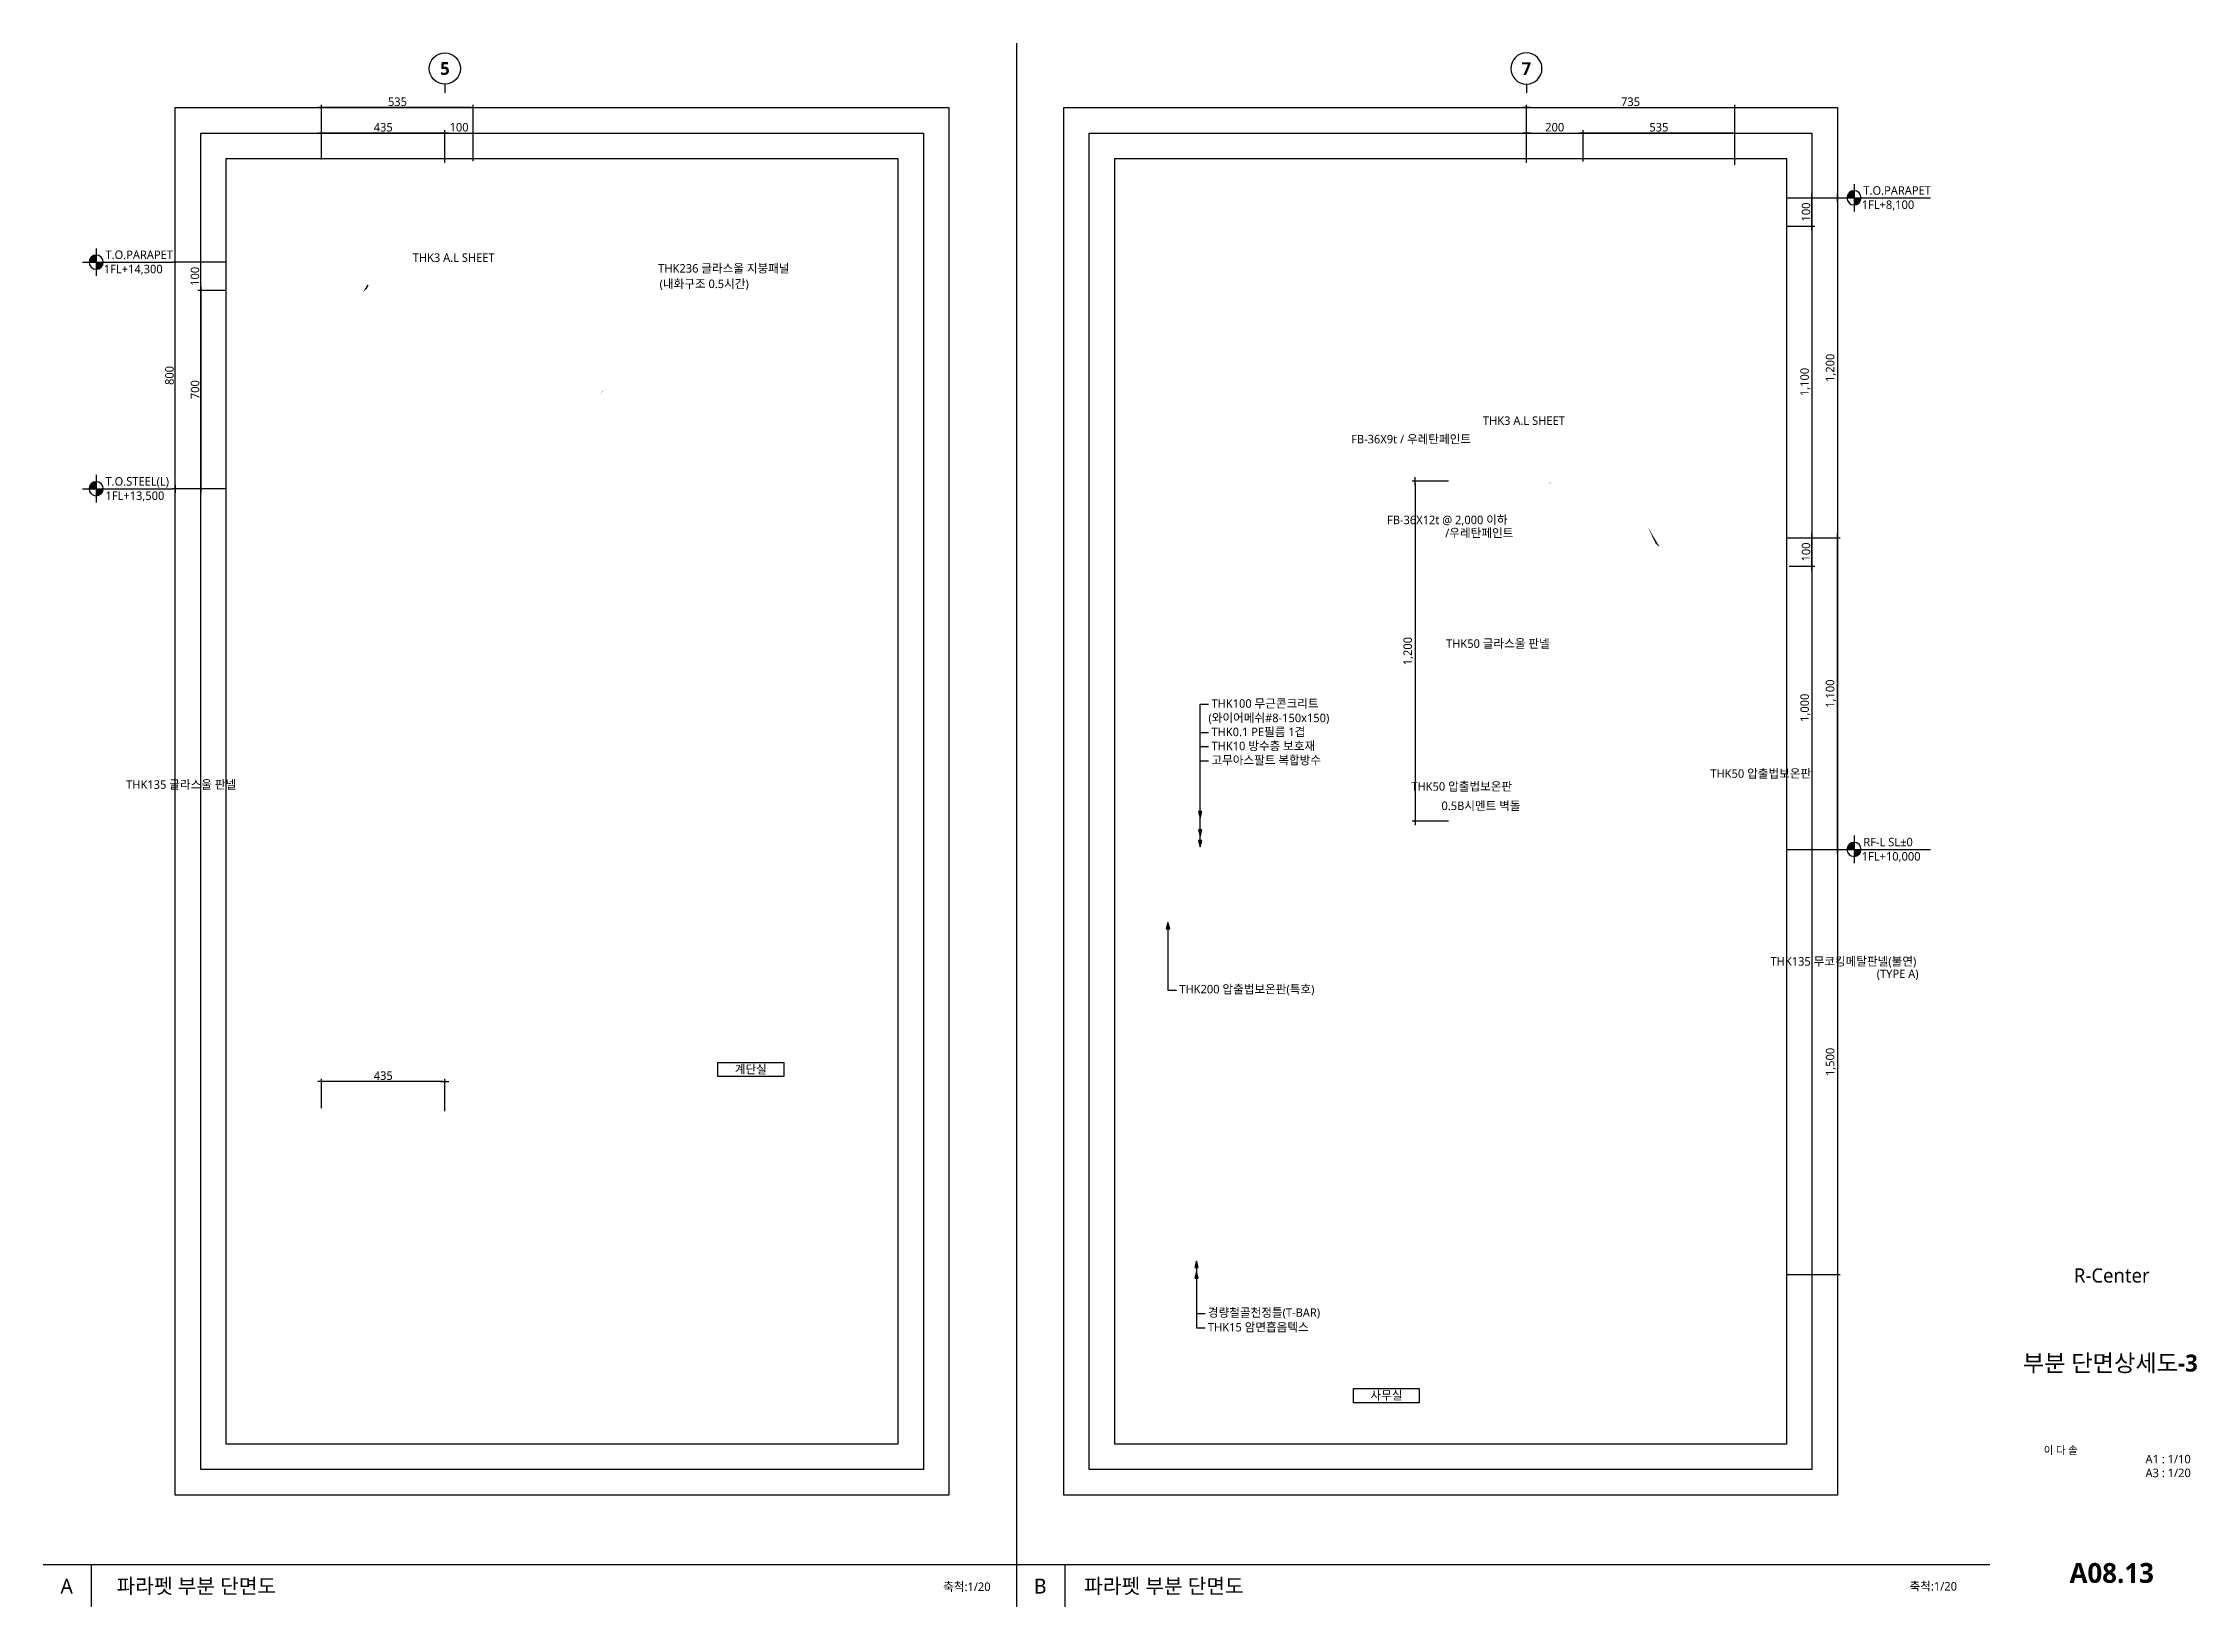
# Model space of a CAD drawing. Extents: x 465 to 33297, y 210 to 5730.
# Drawn here: x 17285 to 24885, y 210 to 5730 of the extents above; entities that cross this region are included whole.
import ezdxf
from ezdxf import colors
from ezdxf.entities.mleader import LeaderData, LeaderLine
from ezdxf.enums import TextEntityAlignment as Align
from ezdxf.math import Vec2, Vec3

# ---------------------------------------------------------------- set-up
doc = ezdxf.new("R2010")
doc.units = 0
doc.header["$LTSCALE"] = 20
doc.header["$MEASUREMENT"] = 0
doc.header["$PDMODE"] = 3
doc.header["$PDSIZE"] = -1
doc.layers.get('0').update_dxf_attribs({"linetype": 'CONTINUOUS'})
doc.layers.get('Defpoints').update_dxf_attribs({"color": 137, "linetype": 'CONTINUOUS'})
for name, color, linetype in [('01TEX', 3, 'CONTINUOUS'), ('3', 3, 'CONTINUOUS'), ('DIM', 7, 'CONTINUOUS'), ('DIM-INT', 7, 'CONTINUOUS'), ('SYM', 6, 'CONTINUOUS'), ('SYM-BUB', 3, 'CONTINUOUS'), ('SYM-LEAD', 6, 'CONTINUOUS'), ('SYM-LEVEL', 7, 'CONTINUOUS'), ('TAG', 6, 'CONTINUOUS'), ('TEXT', 3, 'CONTINUOUS'), ('XR-SHEET$0$TITLE', 7, 'CONTINUOUS'), ('XR-SHEET$1$SHT', 5, 'CONTINUOUS'), ('XR-SHEET$1$TEXT', 3, 'CONTINUOUS')]:
    doc.layers.add(name, color=color, linetype=linetype)
doc.styles.add('ARIAL', font='malgun.ttf')
doc.styles.add('GAUN', font='malgun.ttf')
doc.styles.add('XR-sec$0$스타일1', font='malgun.ttf')
doc.styles.add('XR-SHEET$0$굴림체(옥산)', font='GulimChe.ttf')
doc.styles.add('맑은고딕', font='malgun.ttf')
doc.styles.add('맑은고딕B', font='malgunbd.ttf')
doc.styles.add('스타일1', font='malgun.ttf')
doc.styles.add('스타일2', font='malgunbd.ttf')
doc.dimstyles.new('GAUN-10', dxfattribs={"dimscale": 10, "dimtxt": 3, "dimasz": 0.7, "dimexe": 1, "dimexo": 1, "dimgap": 0.5, "dimtad": 1, "dimdec": 0, "dimzin": 1, "dimdsep": 46, "dimlunit": 6, "dimtxsty": '맑은고딕', "dimblk": 'CJDOT', "dimcen": 0.09, "dimdle": 1, "dimclrd": 256, "dimclre": 256, "dimclrt": 3, "dimadec": 0, "dimazin": 0, "dimtfac": 1, "dimtdec": 0, "dimtix": 1, "dimtmove": 2, "dimatfit": 3, "dimldrblk": 'CJDOT', "dimfxl": 1, "dimtolj": 1, "dimtzin": 1, "dimarcsym": 0})

msp = doc.modelspace()

# ---------------------------------------------------------------- texts
at = {"layer": '01TEX', "style": 'GAUN'}
msp.add_text('(와이어메쉬#8-150x150)', height=30, dxfattribs=at).set_placement((21397.3, 3348), align=Align.MIDDLE_LEFT)
for s, p in [('A', (17346.4, 257.3)), ('파라펫 부분 단면도', (17544.7, 257.3)), ('B', (20781.4, 257.3)), ('파라펫 부분 단면도', (20959.1, 257.3))]:
    msp.add_text(s, height=52.5, dxfattribs=at).set_placement(p)
for p in [(20461.3, 257.3), (23871.5, 258.8)]:
    msp.add_text('축척:1/20', height=30, dxfattribs=at).set_placement(p, align=Align.BOTTOM_LEFT)
at = {"layer": 'TEXT', "color": 3, "style": '스타일1'}
for s, p in [('THK3 A.L SHEET', (18589.3, 4957.7)), ('THK236 글라스울 지붕패널', (19455.8, 4919.8)), ('(내화구조 0.5시간)', (19460.6, 4865.2)), ('THK3 A.L SHEET', (22365.9, 4382.2)), ('FB-36X9t / 우레탄페인트', (21900.9, 4317)), ('FB-36X12t @ 2,000 이하', (22027.5, 4031.8)), ('/우레탄페인트', (22232.9, 3985.9)), ('THK50 글라스울 판넬', (22235.8, 3595.4)), ('THK135 글라스울 판넬', (17578.2, 3097.8)), ('THK50 압출법보온판', (22113.3, 3091)), ('THK50 압출법보온판', (23168.5, 3136.7)), ('0.5B시멘트 벽돌', (22219.7, 3022.8)), ('THK135 무코킹메탈판넬(불연)', (23380.9, 2473.6)), ('(TYPE A)', (23755.5, 2429.7))]:
    msp.add_text(s, height=30, dxfattribs=at).set_placement(p)
at = {"layer": 'TEXT', "style": '스타일1'}
msp.add_text('R-Center', height=50, dxfattribs=at).set_placement((24585, 1380), align=Align.MIDDLE_CENTER)

# ---------------------------------------------------------------- blocks, each defined once
blk = doc.blocks.new('CJDOT')
blk.add_line((-2, 0), (2, 0))
at = {"const_width": 0.5}
blk.add_lwpolyline([(-0.25, 0, 1), (0.25, 0, 1)], format="xyb", close=True, dxfattribs=at)
blk = doc.blocks.new('*D41')
at = {"layer": 'Defpoints', "color": 0, "transparency": 16777216}
for p in [(18803, 5412.2), (18703, 5297.1), (18803, 5302.8)]:
    blk.add_point(p, dxfattribs=at)
at = {"layer": 'DIM', "lineweight": -2, "transparency": 16777216}
for p, q in [((18703, 5307.1), (18703, 5422.2)), ((18710, 5412.2), (18796, 5412.2)), ((18803, 5312.8), (18803, 5422.2))]:
    blk.add_line(p, q, dxfattribs=at)
at = {"layer": 'DIM', "lineweight": -2, "transparency": 16777216, "xscale": 7, "yscale": 7, "zscale": 7, "rotation": 180}
blk.add_blockref('CJDOT', (18703, 5412.2), dxfattribs=at)
at = {"layer": 'DIM', "lineweight": -2, "transparency": 16777216, "xscale": 7, "yscale": 7, "zscale": 7}
blk.add_blockref('CJDOT', (18803, 5412.2), dxfattribs=at)
at = {"layer": 'DIM', "color": 3, "transparency": 16777216, "insert": (18753, 5432.8), "char_height": 30, "attachment_point": 5, "style": '맑은고딕'}
blk.add_mtext('\\A1;100', dxfattribs=at)
blk = doc.blocks.new('NEW_BUB')
at = {"layer": 'SYM-BUB', "color": 6}
blk.add_line((0, 3), (0, 0), dxfattribs=at)
blk.add_circle((0, 8.5), 5.5, dxfattribs=at)
at = {"layer": 'SYM-BUB', "color": 3, "style": '스타일2'}
blk.add_attdef('X', text='', height=4.5, dxfattribs=at).set_placement((0, 8.5), align=Align.MIDDLE)
blk = doc.blocks.new('*D42')
at = {"layer": 'Defpoints', "color": 0, "transparency": 16777216}
for p in [(18268, 5502.2), (18268, 5312.2), (18803, 5312.2)]:
    blk.add_point(p, dxfattribs=at)
at = {"layer": 'DIM', "lineweight": -2, "transparency": 16777216}
for p, q in [((18268, 5322.2), (18268, 5512.2)), ((18796, 5502.2), (18275, 5502.2)), ((18803, 5322.2), (18803, 5512.2))]:
    blk.add_line(p, q, dxfattribs=at)
at = {"layer": 'DIM', "lineweight": -2, "transparency": 16777216, "xscale": 7, "yscale": 7, "zscale": 7, "rotation": 180}
blk.add_blockref('CJDOT', (18268, 5502.2), dxfattribs=at)
at = {"layer": 'DIM', "lineweight": -2, "transparency": 16777216, "xscale": 7, "yscale": 7, "zscale": 7}
blk.add_blockref('CJDOT', (18803, 5502.2), dxfattribs=at)
at = {"layer": 'DIM', "color": 3, "transparency": 16777216, "insert": (18535.5, 5522.7), "char_height": 30, "attachment_point": 5, "style": '맑은고딕'}
blk.add_mtext('\\A1;535', dxfattribs=at)
blk = doc.blocks.new('*D43')
at = {"layer": 'Defpoints', "color": 0, "transparency": 16777216}
for p in [(18268, 5412.2), (18268, 5308.8), (18703, 5297.1)]:
    blk.add_point(p, dxfattribs=at)
at = {"layer": 'DIM', "lineweight": -2, "transparency": 16777216}
for p, q in [((18268, 5318.8), (18268, 5422.2)), ((18696, 5412.2), (18275, 5412.2)), ((18703, 5307.1), (18703, 5422.2))]:
    blk.add_line(p, q, dxfattribs=at)
at = {"layer": 'DIM', "lineweight": -2, "transparency": 16777216, "xscale": 7, "yscale": 7, "zscale": 7, "rotation": 180}
blk.add_blockref('CJDOT', (18268, 5412.2), dxfattribs=at)
at = {"layer": 'DIM', "lineweight": -2, "transparency": 16777216, "xscale": 7, "yscale": 7, "zscale": 7}
blk.add_blockref('CJDOT', (18703, 5412.2), dxfattribs=at)
at = {"layer": 'DIM', "color": 3, "transparency": 16777216, "insert": (18485.5, 5432.7), "char_height": 30, "attachment_point": 5, "style": '맑은고딕'}
blk.add_mtext('\\A1;435', dxfattribs=at)
blk = doc.blocks.new('*D44')
at = {"layer": 'Defpoints', "color": 0, "transparency": 16777216}
for p in [(23254.3, 5502.2), (22519.3, 5312.2), (23254.3, 5312.2)]:
    blk.add_point(p, dxfattribs=at)
at = {"layer": 'DIM', "lineweight": -2, "transparency": 16777216}
for p, q in [((22519.3, 5322.2), (22519.3, 5512.2)), ((22526.3, 5502.2), (23247.3, 5502.2)), ((23254.3, 5322.2), (23254.3, 5512.2))]:
    blk.add_line(p, q, dxfattribs=at)
at = {"layer": 'DIM', "lineweight": -2, "transparency": 16777216, "xscale": 7, "yscale": 7, "zscale": 7, "rotation": 180}
blk.add_blockref('CJDOT', (22519.3, 5502.2), dxfattribs=at)
at = {"layer": 'DIM', "lineweight": -2, "transparency": 16777216, "xscale": 7, "yscale": 7, "zscale": 7}
blk.add_blockref('CJDOT', (23254.3, 5502.2), dxfattribs=at)
at = {"layer": 'DIM', "color": 3, "transparency": 16777216, "insert": (22886.8, 5522.7), "char_height": 30, "attachment_point": 5, "style": '맑은고딕'}
blk.add_mtext('\\A1;735', dxfattribs=at)
blk = doc.blocks.new('*D45')
at = {"layer": 'Defpoints', "color": 0, "transparency": 16777216}
for p in [(22719.3, 5412.2), (22519.3, 5297.1), (22719.3, 5301.5)]:
    blk.add_point(p, dxfattribs=at)
at = {"layer": 'DIM', "lineweight": -2, "transparency": 16777216}
for p, q in [((22519.3, 5307.1), (22519.3, 5422.2)), ((22526.3, 5412.2), (22712.3, 5412.2)), ((22719.3, 5311.5), (22719.3, 5422.2))]:
    blk.add_line(p, q, dxfattribs=at)
at = {"layer": 'DIM', "lineweight": -2, "transparency": 16777216, "xscale": 7, "yscale": 7, "zscale": 7, "rotation": 180}
blk.add_blockref('CJDOT', (22519.3, 5412.2), dxfattribs=at)
at = {"layer": 'DIM', "lineweight": -2, "transparency": 16777216, "xscale": 7, "yscale": 7, "zscale": 7}
blk.add_blockref('CJDOT', (22719.3, 5412.2), dxfattribs=at)
at = {"layer": 'DIM', "color": 3, "transparency": 16777216, "insert": (22619.3, 5432.7), "char_height": 30, "attachment_point": 5, "style": '맑은고딕'}
blk.add_mtext('\\A1;200', dxfattribs=at)
blk = doc.blocks.new('XR-sec$0$LEVEL1')
at = {"layer": 'SYM-LEVEL'}
h = blk.add_hatch(color=6, dxfattribs=at)
edge = h.paths.add_edge_path()
edge.add_ellipse((4.87, 0), major_axis=(1.77, 1.77), ratio=1, start_angle=405, end_angle=495)
edge.add_line((2.37, 0), (4.87, 0))
edge.add_line((4.87, 0), (4.87, 2.5))
edge = h.paths.add_edge_path()
edge.add_ellipse((4.87, 0), major_axis=(1.77, 1.77), ratio=1, start_angle=225, end_angle=315)
edge.add_line((7.37, 0), (4.87, 0))
edge.add_line((4.87, 0), (4.87, -2.5))
at = {"layer": 'SYM-LEVEL', "color": 6}
for p, q in [((0, 0), (9.74, 0)), ((4.87, 4.87), (4.87, -4.87)), ((9.07, 0), (31.8, 0))]:
    blk.add_line(p, q, dxfattribs=at)
blk.add_ellipse((4.87, 0), major_axis=(1.77, 1.77), ratio=1, start_param=5.497787, end_param=11.780972, dxfattribs=at)
at = {"layer": 'SYM-LEVEL', "color": 3, "style": 'XR-sec$0$스타일1'}
for tag, p in [('1층-바닥마감', (8.16, 1.11)), ('EL-+100', (8.16, -3.93))]:
    blk.add_attdef(tag, p, '', height=3, dxfattribs=at)
blk = doc.blocks.new('*D54')
at = {"layer": 'Defpoints', "color": 0, "transparency": 16777216}
for p in [(17841.6, 4956.7), (17941.6, 4956.7, 0), (17941.6, 4856.7, 0)]:
    blk.add_point(p, dxfattribs=at)
at = {"layer": 'DIM', "lineweight": -2, "transparency": 16777216}
for p, q in [((17931.6, 4956.7), (17831.6, 4956.7)), ((17841.6, 4863.7), (17841.6, 4949.7)), ((17931.6, 4856.7), (17831.6, 4856.7))]:
    blk.add_line(p, q, dxfattribs=at)
at = {"layer": 'DIM', "lineweight": -2, "transparency": 16777216, "xscale": 7, "yscale": 7, "zscale": 7}
for p, rotation in [((17841.6, 4956.7), 90), ((17841.6, 4856.7), 270)]:
    blk.add_blockref('CJDOT', p, dxfattribs=dict(at, rotation=rotation))
at = {"layer": 'DIM', "color": 3, "transparency": 16777216, "insert": (17821, 4906.7), "char_height": 30, "attachment_point": 5, "rotation": 90, "style": '맑은고딕'}
blk.add_mtext('\\A1;100', dxfattribs=at)
blk = doc.blocks.new('*D55')
at = {"layer": 'Defpoints', "color": 0, "transparency": 16777216}
for p in [(17751.6, 4956.7), (17941.6, 4956.7), (17941.6, 4156.7)]:
    blk.add_point(p, dxfattribs=at)
at = {"layer": 'DIM', "lineweight": -2, "transparency": 16777216}
for p, q in [((17931.6, 4956.7), (17741.6, 4956.7)), ((17751.6, 4163.7), (17751.6, 4949.7)), ((17931.6, 4156.7), (17741.6, 4156.7))]:
    blk.add_line(p, q, dxfattribs=at)
at = {"layer": 'DIM', "lineweight": -2, "transparency": 16777216, "xscale": 7, "yscale": 7, "zscale": 7}
for p, rotation in [((17751.6, 4956.7), 90), ((17751.6, 4156.7), 270)]:
    blk.add_blockref('CJDOT', p, dxfattribs=dict(at, rotation=rotation))
at = {"layer": 'DIM', "color": 3, "transparency": 16777216, "insert": (17731.1, 4556.7), "char_height": 30, "attachment_point": 5, "rotation": 90, "style": '맑은고딕'}
blk.add_mtext('\\A1;800', dxfattribs=at)
blk = doc.blocks.new('*D56')
at = {"layer": 'Defpoints', "color": 0, "transparency": 16777216}
for p in [(17941.6, 4856.7), (17841.6, 4156.7), (17932.7, 4156.7, 0)]:
    blk.add_point(p, dxfattribs=at)
at = {"layer": 'DIM', "lineweight": -2, "transparency": 16777216}
for p, q in [((17931.6, 4856.7), (17831.6, 4856.7)), ((17841.6, 4849.7), (17841.6, 4163.7)), ((17922.7, 4156.7), (17831.6, 4156.7))]:
    blk.add_line(p, q, dxfattribs=at)
at = {"layer": 'DIM', "lineweight": -2, "transparency": 16777216, "xscale": 7, "yscale": 7, "zscale": 7}
for p, rotation in [((17841.6, 4856.7), 90), ((17841.6, 4156.7), 270)]:
    blk.add_blockref('CJDOT', p, dxfattribs=dict(at, rotation=rotation))
at = {"layer": 'DIM', "color": 3, "transparency": 16777216, "insert": (17821.1, 4506.7), "char_height": 30, "attachment_point": 5, "rotation": 90, "style": '맑은고딕'}
blk.add_mtext('\\A1;700', dxfattribs=at)
blk = doc.blocks.new('*D57')
at = {"layer": 'Defpoints', "color": 0, "transparency": 16777216}
for p in [(23426.8, 5183.7, 0), (23526.8, 5183.7), (23426.8, 5083.7, 0)]:
    blk.add_point(p, dxfattribs=at)
at = {"layer": 'DIM', "lineweight": -2, "transparency": 16777216}
for p, q in [((23436.8, 5183.7), (23536.8, 5183.7)), ((23526.8, 5090.7), (23526.8, 5176.7)), ((23436.8, 5083.7), (23536.8, 5083.7))]:
    blk.add_line(p, q, dxfattribs=at)
at = {"layer": 'DIM', "lineweight": -2, "transparency": 16777216, "xscale": 7, "yscale": 7, "zscale": 7}
for p, rotation in [((23526.8, 5183.7), 90), ((23526.8, 5083.7), 270)]:
    blk.add_blockref('CJDOT', p, dxfattribs=dict(at, rotation=rotation))
at = {"layer": 'DIM', "color": 3, "transparency": 16777216, "insert": (23506.2, 5133.7), "char_height": 30, "attachment_point": 5, "rotation": 90, "style": '맑은고딕'}
blk.add_mtext('\\A1;100', dxfattribs=at)
blk = doc.blocks.new('*D58')
at = {"layer": 'Defpoints', "color": 0, "transparency": 16777216}
for p in [(23426.8, 3983.7), (23616.8, 3983.7), (23426.8, 2883.7)]:
    blk.add_point(p, dxfattribs=at)
at = {"layer": 'DIM', "lineweight": -2, "transparency": 16777216}
for p, q in [((23436.8, 3983.7), (23626.8, 3983.7)), ((23616.8, 2890.7), (23616.8, 3976.7)), ((23436.8, 2883.7), (23626.8, 2883.7))]:
    blk.add_line(p, q, dxfattribs=at)
at = {"layer": 'DIM', "lineweight": -2, "transparency": 16777216, "xscale": 7, "yscale": 7, "zscale": 7}
for p, rotation in [((23616.8, 3983.7), 90), ((23616.8, 2883.7), 270)]:
    blk.add_blockref('CJDOT', p, dxfattribs=dict(at, rotation=rotation))
at = {"layer": 'DIM', "color": 3, "transparency": 16777216, "insert": (23593.7, 3433.7), "char_height": 30, "attachment_point": 5, "rotation": 90, "style": '맑은고딕'}
blk.add_mtext('\\A1;1,100', dxfattribs=at)
blk = doc.blocks.new('*D59')
at = {"layer": 'Defpoints', "color": 0, "transparency": 16777216}
for p in [(23436.8, 5083.7), (23435.7, 3983.7, 0), (23526.8, 3983.7)]:
    blk.add_point(p, dxfattribs=at)
at = {"layer": 'DIM', "lineweight": -2, "transparency": 16777216}
for p, q in [((23446.8, 5083.7), (23536.8, 5083.7)), ((23526.8, 5076.7), (23526.8, 3990.7)), ((23445.7, 3983.7), (23536.8, 3983.7))]:
    blk.add_line(p, q, dxfattribs=at)
at = {"layer": 'DIM', "lineweight": -2, "transparency": 16777216, "xscale": 7, "yscale": 7, "zscale": 7}
for p, rotation in [((23526.8, 5083.7), 90), ((23526.8, 3983.7), 270)]:
    blk.add_blockref('CJDOT', p, dxfattribs=dict(at, rotation=rotation))
at = {"layer": 'DIM', "color": 3, "transparency": 16777216, "insert": (23503.7, 4533.7), "char_height": 30, "attachment_point": 5, "rotation": 90, "style": '맑은고딕'}
blk.add_mtext('\\A1;1,100', dxfattribs=at)
blk = doc.blocks.new('*D60')
at = {"layer": 'Defpoints', "color": 0, "transparency": 16777216}
for p in [(23436.2, 3983.7, 0), (23526.8, 3983.7), (23436.4, 3883.7, 0)]:
    blk.add_point(p, dxfattribs=at)
at = {"layer": 'DIM', "lineweight": -2, "transparency": 16777216}
for p, q in [((23446.2, 3983.7), (23536.8, 3983.7)), ((23526.8, 3890.7), (23526.8, 3976.7)), ((23446.4, 3883.7), (23536.8, 3883.7))]:
    blk.add_line(p, q, dxfattribs=at)
at = {"layer": 'DIM', "lineweight": -2, "transparency": 16777216, "xscale": 7, "yscale": 7, "zscale": 7}
for p, rotation in [((23526.8, 3983.7), 90), ((23526.8, 3883.7), 270)]:
    blk.add_blockref('CJDOT', p, dxfattribs=dict(at, rotation=rotation))
at = {"layer": 'DIM', "color": 3, "transparency": 16777216, "insert": (23506.2, 3933.7), "char_height": 30, "attachment_point": 5, "rotation": 90, "style": '맑은고딕'}
blk.add_mtext('\\A1;100', dxfattribs=at)
blk = doc.blocks.new('*D61')
at = {"layer": 'Defpoints', "color": 0, "transparency": 16777216}
for p in [(23426.8, 2883.7), (23426.8, 1383.7), (23616.8, 1383.7)]:
    blk.add_point(p, dxfattribs=at)
at = {"layer": 'DIM', "lineweight": -2, "transparency": 16777216}
for p, q in [((23436.8, 2883.7), (23626.8, 2883.7)), ((23616.8, 2876.7), (23616.8, 1390.7)), ((23436.8, 1383.7), (23626.8, 1383.7))]:
    blk.add_line(p, q, dxfattribs=at)
at = {"layer": 'DIM', "lineweight": -2, "transparency": 16777216, "xscale": 7, "yscale": 7, "zscale": 7}
for p, rotation in [((23616.8, 2883.7), 90), ((23616.8, 1383.7), 270)]:
    blk.add_blockref('CJDOT', p, dxfattribs=dict(at, rotation=rotation))
at = {"layer": 'DIM', "color": 3, "transparency": 16777216, "insert": (23593.7, 2133.7), "char_height": 30, "attachment_point": 5, "rotation": 90, "style": '맑은고딕'}
blk.add_mtext('\\A1;1,500', dxfattribs=at)
blk = doc.blocks.new('*D80')
at = {"layer": 'Defpoints', "color": 0, "transparency": 16777216}
for p in [(18268, 2064.6), (18268, 1960.5), (18703, 1949.5)]:
    blk.add_point(p, dxfattribs=at)
at = {"layer": 'DIM', "lineweight": -2, "transparency": 16777216}
for p, q in [((18268, 1970.5), (18268, 2074.6)), ((18696, 2064.6), (18275, 2064.6)), ((18703, 1959.5), (18703, 2074.6))]:
    blk.add_line(p, q, dxfattribs=at)
at = {"layer": 'DIM', "lineweight": -2, "transparency": 16777216, "xscale": 7, "yscale": 7, "zscale": 7, "rotation": 180}
blk.add_blockref('CJDOT', (18268, 2064.6), dxfattribs=at)
at = {"layer": 'DIM', "lineweight": -2, "transparency": 16777216, "xscale": 7, "yscale": 7, "zscale": 7}
blk.add_blockref('CJDOT', (18703, 2064.6), dxfattribs=at)
at = {"layer": 'DIM', "color": 3, "transparency": 16777216, "insert": (18485.5, 2085.1), "char_height": 30, "attachment_point": 5, "style": '맑은고딕'}
blk.add_mtext('\\A1;435', dxfattribs=at)
blk = doc.blocks.new('*D81')
at = {"layer": 'Defpoints', "color": 0, "transparency": 16777216}
for p in [(23426.8, 5183.7), (23426.8, 3983.7), (23616.8, 3983.7)]:
    blk.add_point(p, dxfattribs=at)
at = {"layer": 'DIM', "lineweight": -2, "transparency": 16777216}
for p, q in [((23436.8, 5183.7), (23626.8, 5183.7)), ((23616.8, 5176.7), (23616.8, 3990.7)), ((23436.8, 3983.7), (23626.8, 3983.7))]:
    blk.add_line(p, q, dxfattribs=at)
at = {"layer": 'DIM', "lineweight": -2, "transparency": 16777216, "xscale": 7, "yscale": 7, "zscale": 7}
for p, rotation in [((23616.8, 5183.7), 90), ((23616.8, 3983.7), 270)]:
    blk.add_blockref('CJDOT', p, dxfattribs=dict(at, rotation=rotation))
at = {"layer": 'DIM', "color": 3, "transparency": 16777216, "insert": (23593.7, 4583.7), "char_height": 30, "attachment_point": 5, "rotation": 90, "style": '맑은고딕'}
blk.add_mtext('\\A1;1,200', dxfattribs=at)
blk = doc.blocks.new('*D82')
at = {"layer": 'Defpoints', "color": 0, "transparency": 16777216}
for p in [(23436.4, 3883.7, 0), (23435, 2883.7, 0), (23526.8, 2883.7)]:
    blk.add_point(p, dxfattribs=at)
at = {"layer": 'DIM', "lineweight": -2, "transparency": 16777216}
for p, q in [((23446.4, 3883.7), (23536.8, 3883.7)), ((23526.8, 3876.7), (23526.8, 2890.7)), ((23445, 2883.7), (23536.8, 2883.7))]:
    blk.add_line(p, q, dxfattribs=at)
at = {"layer": 'DIM', "lineweight": -2, "transparency": 16777216, "xscale": 7, "yscale": 7, "zscale": 7}
for p, rotation in [((23526.8, 3883.7), 90), ((23526.8, 2883.7), 270)]:
    blk.add_blockref('CJDOT', p, dxfattribs=dict(at, rotation=rotation))
at = {"layer": 'DIM', "color": 3, "transparency": 16777216, "insert": (23503.7, 3383.7), "char_height": 30, "attachment_point": 5, "rotation": 90, "style": '맑은고딕'}
blk.add_mtext('\\A1;1,000', dxfattribs=at)
blk = doc.blocks.new('CJA-AH')
at = {"layer": 'TAG'}
h = blk.add_hatch(color=256, dxfattribs=at)
h.dxf.hatch_style = 1
h.paths.add_polyline_path([(-0.75, -0.2), (0, 0), (-0.75, 0.2)])
blk.add_lwpolyline([(-0.75, -0.2), (0, 0), (-0.75, 0.2)], close=True, dxfattribs=at)
blk.add_lwpolyline([(0, 0), (-1, 0)], dxfattribs=at)
blk = doc.blocks.new('Name')
at = {"layer": 'SYM'}
blk.add_lwpolyline([(-11.6, 2.41), (11.6, 2.41), (11.6, -2.59), (-11.6, -2.59)], close=True, dxfattribs=at)
at = {"layer": 'TAG', "color": 3, "style": 'ARIAL', "width": 0.9}
blk.add_attdef('실명', text='', height=3, dxfattribs=at).set_placement((0, 0), align=Align.MIDDLE)
blk = doc.blocks.new('*D83')
at = {"layer": 'Defpoints', "color": 0, "transparency": 16777216}
for p in [(22719.3, 5412.2), (22719.3, 5301.5), (23254.3, 5289.7)]:
    blk.add_point(p, dxfattribs=at)
at = {"layer": 'DIM', "lineweight": -2, "transparency": 16777216}
for p, q in [((22719.3, 5311.5), (22719.3, 5422.2)), ((23247.3, 5412.2), (22726.3, 5412.2)), ((23254.3, 5299.7), (23254.3, 5422.2))]:
    blk.add_line(p, q, dxfattribs=at)
at = {"layer": 'DIM', "lineweight": -2, "transparency": 16777216, "xscale": 7, "yscale": 7, "zscale": 7, "rotation": 180}
blk.add_blockref('CJDOT', (22719.3, 5412.2), dxfattribs=at)
at = {"layer": 'DIM', "lineweight": -2, "transparency": 16777216, "xscale": 7, "yscale": 7, "zscale": 7}
blk.add_blockref('CJDOT', (23254.3, 5412.2), dxfattribs=at)
at = {"layer": 'DIM', "color": 3, "transparency": 16777216, "insert": (22986.8, 5432.7), "char_height": 30, "attachment_point": 5, "style": '맑은고딕'}
blk.add_mtext('\\A1;535', dxfattribs=at)
blk = doc.blocks.new('*D84')
at = {"layer": 'Defpoints', "color": 0, "transparency": 16777216}
for p in [(22254, 4183.7), (22126.3, 2983.7), (22254, 2983.7)]:
    blk.add_point(p, dxfattribs=at)
at = {"layer": 'DIM-INT', "lineweight": -2, "transparency": 16777216}
for p, q in [((22244, 4183.7), (22116.3, 4183.7)), ((22126.3, 4176.7), (22126.3, 2990.7)), ((22244, 2983.7), (22116.3, 2983.7))]:
    blk.add_line(p, q, dxfattribs=at)
at = {"layer": 'DIM-INT', "lineweight": -2, "transparency": 16777216, "xscale": 7, "yscale": 7, "zscale": 7}
for p, rotation in [((22126.3, 4183.7), 90), ((22126.3, 2983.7), 270)]:
    blk.add_blockref('CJDOT', p, dxfattribs=dict(at, rotation=rotation))
at = {"layer": 'DIM-INT', "color": 3, "transparency": 16777216, "insert": (22103.2, 3583.7), "char_height": 30, "attachment_point": 5, "rotation": 90, "style": '맑은고딕'}
blk.add_mtext('\\A1;1,200', dxfattribs=at)
blk = doc.blocks.new('XR-SHEET$0$TITLE')
at = {"layer": 'XR-SHEET$0$TITLE', "true_color": 0x000000, "style": 'XR-SHEET$0$굴림체(옥산)'}
for tag, height, p in [('동명칭', 6, (776.77, -457.26)), ('SCALE-A1', 3, (797.5, -522)), ('SCALE-A3', 3, (797.5, -527)), ('DATA', 3, (797.5, -540))]:
    blk.add_attdef(tag, text='', height=height, dxfattribs=at).set_placement(p, align=Align.MIDDLE)
for tag, height, p in [('TITLE1', 6, (776.5, -479.4)), ('TITLE4', 6, (776.5, -484.39)), ('TITLE2', 6, (776.5, -489)), ('TITLE5', 6, (776.5, -493.99)), ('TITLE3', 6, (776.5, -498.7)), ('NAME-1', 3, (760.16, -517.5)), ('NAME-2', 3, (760.16, -526.5)), ('A0.00', 7, (776.5, -561))]:
    blk.add_attdef(tag, text='', height=height, dxfattribs=at).set_placement(p, align=Align.MIDDLE_CENTER)

# ---------------------------------------------------------------- dimensions: what is measured, and where the dimension line sits
at = {"layer": 'DIM'}
for base, p1, p2, angle, picture, middle in [((18268, 5502.2), (18803, 5312.2), (18268, 5312.2), 180, '*D42', (18535.5, 5522.7)), ((23254.3, 5502.2), (22519.3, 5312.2), (23254.3, 5312.2), 0, '*D44', (22886.8, 5522.7)), ((18268, 5412.2), (18703, 5297.1), (18268, 5308.8), 180, '*D43', (18485.5, 5432.7)), ((18803, 5412.2), (18703, 5297.1), (18803, 5302.8), 0, '*D41', (18753, 5432.8)), ((22719.3, 5412.2), (22519.3, 5297.1), (22719.3, 5301.5), 0, '*D45', (22619.3, 5432.7)), ((22719.3, 5412.2), (23254.3, 5289.7), (22719.3, 5301.5), 180, '*D83', (22986.8, 5432.7)), ((23526.8, 5183.7), (23426.8, 5083.7, 0), (23426.8, 5183.7, 0), 90, '*D57', (23506.2, 5133.7)), ((23616.8, 3983.7), (23426.8, 5183.7), (23426.8, 3983.7), 270, '*D81', (23593.7, 4583.7)), ((23526.8, 3983.7), (23436.8, 5083.7), (23435.7, 3983.7, 0), 270, '*D59', (23503.7, 4533.7)), ((17751.6, 4956.7), (17941.6, 4156.7), (17941.6, 4956.7), 90, '*D55', (17731.1, 4556.7)), ((17841.6, 4956.7), (17941.6, 4856.7, 0), (17941.6, 4956.7, 0), 90, '*D54', (17821, 4906.7)), ((17841.6, 4156.7), (17941.6, 4856.7), (17932.7, 4156.7, 0), 270, '*D56', (17821.1, 4506.7)), ((23616.8, 3983.7), (23426.8, 2883.7), (23426.8, 3983.7), 90, '*D58', (23593.7, 3433.7)), ((23526.8, 3983.7), (23436.4, 3883.7, 0), (23436.2, 3983.7, 0), 90, '*D60', (23506.2, 3933.7)), ((23526.8, 2883.7), (23436.4, 3883.7, 0), (23435, 2883.7, 0), 270, '*D82', (23503.7, 3383.7)), ((23616.8, 1383.7), (23426.8, 2883.7), (23426.8, 1383.7), 270, '*D61', (23593.7, 2133.7)), ((18268, 2064.6), (18703, 1949.5), (18268, 1960.5), 180, '*D80', (18485.5, 2085.1))]:
    dim = msp.add_linear_dim(base=base, p1=p1, p2=p2, angle=angle, dimstyle='GAUN-10', dxfattribs=at)
    dim.commit()
    dim.dimension.update_dxf_attribs({"geometry": picture, "text_midpoint": middle})
at = {"layer": 'DIM-INT'}
dim = msp.add_linear_dim(base=(22126.3, 2983.7), p1=(22254, 4183.7), p2=(22254, 2983.7), angle=90, dimstyle='GAUN-10', dxfattribs=at)
dim.commit()
dim.dimension.update_dxf_attribs({"geometry": '*D84', "text_midpoint": (22103.2, 3583.7)})

# ---------------------------------------------------------------- linework, layer by layer
at = {"layer": '3'}
for p, q in [((20720, 5730), (20720, 210)), ((17285, 360), (24155, 360)), ((17455, 360), (17455, 210)), ((20890, 360), (20890, 210))]:
    msp.add_line(p, q, dxfattribs=at)
at = {"layer": 'Defpoints', "linetype": 'Continuous', "ltscale": 2}
for points in [[(17751.6, 5502.2), (20481.8, 5502.2), (20481.8, 605), (17751.6, 605)], [(20886.6, 5502.2), (23616.8, 5502.2), (23616.8, 605), (20886.6, 605)], [(17841.6, 5412.2), (20391.8, 5412.2), (20391.8, 695), (17841.6, 695)], [(20976.6, 5412.2), (23526.8, 5412.2), (23526.8, 695), (20976.6, 695)], [(17931.6, 5322.2), (20301.8, 5322.2), (20301.8, 785), (17931.6, 785)], [(21066.6, 5322.2), (23436.8, 5322.2), (23436.8, 785), (21066.6, 785)]]:
    msp.add_lwpolyline(points, close=True, dxfattribs=at)
at = {"layer": 'SYM-LEAD'}
for points in [[(18414.3, 4851.7, 0, 10, 0), (18433.6, 4874.6, 0, 0, 0), (18490.8, 4973.7, 0, 0, 0), (18588.2, 4973.7, 0, 0, 0)], [(19257.1, 4500.2, 0, 10, 0), (19264.9, 4528.7, 0, 0, 0), (19357.3, 4935.8, 0, 0, 0), (19454.7, 4935.8, 0, 0, 0)], [(22602.9, 4177.5, 0, 10, 0), (22583.6, 4200.5, 0, 0, 0), (22477.8, 4335.9, 0, 0, 0), (22380.4, 4335.9, 0, 0, 0)], [(22990.1, 3950.4, 0, 10, 0), (22970.8, 3973.4, 0, 0, 0), (22769.1, 4398.2, 0, 0, 0), (22671.6, 4398.2, 0, 0, 0)], [(22607.3, 4044.9, 0, 10, 0), (22577.3, 4044.9, 0, 0, 0), (22503, 4044.9, 0, 0, 0)], [(22719.3, 3608.6, 0, 10, 0), (22689.3, 3608.6, 0, 0, 0), (22615, 3608.6, 0, 0, 0)], [(22951.8, 3149.8, 0, 10, 0), (22981.8, 3149.8, 0, 0, 0), (23153.5, 3149.8, 0, 0, 0)], [(18264.8, 3110.9, 0, 10, 0), (18234.8, 3110.9, 0, 0, 0), (18009.6, 3110.9, 0, 0, 0)], [(22748.4, 3104.2, 0, 10, 0), (22718.4, 3104.2, 0, 0, 0), (22517.8, 3104.2, 0, 0, 0)], [(22680.4, 3035.9, 0, 10, 0), (22650.4, 3035.9, 0, 0, 0), (22517.8, 3035.9, 0, 0, 0)], [(23254.3, 2486.8, 0, 10, 0), (23284.3, 2486.8, 0, 0, 0), (23358, 2486.8, 0, 0, 0)]]:
    msp.add_lwpolyline(points, format="xyseb", dxfattribs=at)

# ---------------------------------------------------------------- block references
at = {"layer": 'SYM'}
ref = msp.add_blockref('Name', (19782.6, 2107.9), dxfattribs=dict(at, xscale=10, yscale=10, zscale=10))
ref.add_attrib('실명', '계단실', dxfattribs={"color": 3, "height": 30, "style": '맑은고딕'}).set_placement((19782.6, 2107.9), align=Align.MIDDLE_CENTER)
ref = msp.add_blockref('Name', (22025.5, 956.8), dxfattribs=dict(at, xscale=10, yscale=10, zscale=10))
ref.add_attrib('실명', '사무실', dxfattribs={"color": 3, "height": 30, "style": '맑은고딕'}).set_placement((22025.5, 956.8), align=Align.MIDDLE_CENTER)
at = {"layer": 'SYM-BUB', "xscale": 10.01105377437292, "yscale": 10.01105377437292, "zscale": 10.01105377437292}
msp.add_blockref('NEW_BUB', (18703, 5554.8), dxfattribs=at).add_auto_attribs({'X': '5'})
at = {"layer": 'SYM-BUB'}
ref = msp.add_blockref('NEW_BUB', (22519.3, 5554.8), dxfattribs=dict(at, xscale=-10.01105377437292, yscale=10.01105377437292, zscale=10.01105377437292))
ref.add_attrib('X', '7', dxfattribs={"color": 3, "height": 45, "style": '스타일2'}).set_placement((22519.3, 5639.9), align=Align.MIDDLE)
at = {"layer": 'SYM-LEVEL'}
ref = msp.add_blockref('XR-sec$0$LEVEL1', (23626.8, 5183.7), dxfattribs=dict(at, xscale=10, yscale=10, zscale=10))
ref.add_attrib('EL-+100', '1FL+8,100', (23702.6, 5144.4), dxfattribs={"color": 3, "height": 30, "style": 'XR-sec$0$스타일1'})
ref.add_attrib('1층-바닥마감', 'T.O.PARAPET', (23708.4, 5194.7), dxfattribs={"color": 3, "height": 30, "style": 'XR-sec$0$스타일1'})
ref = msp.add_blockref('XR-sec$0$LEVEL1', (17423.6, 4956.7), dxfattribs=dict(at, xscale=10, yscale=10, zscale=10))
ref.add_attrib('EL-+100', '1FL+14,300', (17499.4, 4917.4), dxfattribs={"color": 3, "height": 30, "style": 'XR-sec$0$스타일1'})
ref.add_attrib('1층-바닥마감', 'T.O.PARAPET', (17505.2, 4967.7), dxfattribs={"color": 3, "height": 30, "style": 'XR-sec$0$스타일1'})
at = {"layer": 'SYM-LEVEL', "xscale": 10, "yscale": 10, "zscale": 10}
msp.add_blockref('XR-sec$0$LEVEL1', (17423.6, 4156.7), dxfattribs=at).add_auto_attribs({'EL-+100': '1FL+13,500', '1층-바닥마감': 'T.O.STEEL(L)'})
at = {"layer": 'SYM-LEVEL'}
ref = msp.add_blockref('XR-sec$0$LEVEL1', (23626.8, 2883.7), dxfattribs=dict(at, xscale=10, yscale=10, zscale=10))
ref.add_attrib('EL-+100', '1FL+10,000', (23702.6, 2844.4), dxfattribs={"color": 3, "height": 30, "style": 'XR-sec$0$스타일1'})
ref.add_attrib('1층-바닥마감', 'RF-L SL%%P0', (23708.4, 2894.7), dxfattribs={"color": 3, "height": 30, "style": 'XR-sec$0$스타일1'})
at = {"layer": 'TEXT'}
ref = msp.add_blockref('XR-SHEET$0$TITLE', (16820, 0), dxfattribs=dict(at, xscale=10, yscale=10, zscale=10))
ref.add_attrib('TITLE2', '부분 단면상세도-3', dxfattribs={"layer": 'XR-SHEET$1$SHT', "color": 4, "true_color": 0x000004, "height": 60, "style": '맑은고딕B'}).set_placement((24580, 1070.9), align=Align.MIDDLE_CENTER)
ref.add_attrib('NAME-1', '이 다 솔', dxfattribs={"layer": 'XR-SHEET$1$TEXT', "color": 3, "true_color": 0x000003, "height": 27, "style": 'GAUN'}).set_placement((24345, 763.3, 137.7), align=Align.MIDDLE_LEFT)
ref.add_attrib('SCALE-A1', 'A1 : 1/10', dxfattribs={"layer": 'XR-SHEET$1$SHT', "color": 3, "true_color": 0x000003, "height": 30, "style": 'GAUN'}).set_placement((24783.9, 731.7), align=Align.MIDDLE_CENTER)
ref.add_attrib('SCALE-A3', 'A3 : 1/20', dxfattribs={"layer": 'XR-SHEET$1$SHT', "color": 3, "true_color": 0x000003, "height": 30, "style": 'GAUN'}).set_placement((24783.9, 683.1), align=Align.MIDDLE_CENTER)
ref.add_attrib('A0.00', 'A08.13', dxfattribs={"layer": 'XR-SHEET$1$SHT', "color": 4, "true_color": 0x000004, "height": 70, "style": '맑은고딕B'}).set_placement((24585, 330), align=Align.MIDDLE_CENTER)

msp.set_redraw_order([(e.dxf.handle, doc.entitydb.next_handle()) for e in msp.query("TEXT MTEXT ATTDEF DIMENSION ARC_DIMENSION")])  # texts and dimensions are drawn at this point

# ---------------------------------------------------------------- leaders
at = {"layer": 'TAG', "color": 3}
ml = msp.add_multileader_mtext('Standard', dxfattribs=at)
ml.set_content('THK100 무근콘크리트', color=3, style='맑은고딕')
ml.set_leader_properties(color=6)
ml.set_arrow_properties(name='CJA-AH')
ml.build(insert=Vec2(0, 0))
ml.multileader.update_dxf_attribs({"dogleg_length": 3, "arrow_head_size": 30})
ctx = ml.context
ctx.base_point, ctx.char_height, ctx.arrow_head_size, ctx.landing_gap_size, ctx.plane_origin = Vec3(21398.1, 3397), 30, 30, 10, Vec3(21194.9, 3426.5)
notes = []
notes.append((ctx, [(0, (1, 1, 0), (21368.1, 3397), (1, 0), 30, [(0, [(21368.1, 2995.7)], 0, [])])]))
ctx.mtext.insert, ctx.mtext.width, ctx.mtext.flow_direction = Vec3(21408.1, 3413.9), 602.123, 5
ml = msp.add_multileader_mtext('Standard', dxfattribs=at)
ml.set_content('THK0.1 PE필름 1겹', color=3, style='맑은고딕')
ml.set_leader_properties(color=6)
ml.set_arrow_properties(name='CJA-AH')
ml.build(insert=Vec2(0, 0))
ml.multileader.update_dxf_attribs({"dogleg_length": 3, "arrow_head_size": 30})
ctx = ml.context
ctx.base_point, ctx.char_height, ctx.arrow_head_size, ctx.landing_gap_size, ctx.plane_origin = Vec3(21398.1, 3297), 30, 30, 10, Vec3(21194.9, 3426.5)
notes.append((ctx, [(0, (1, 1, 0), (21368.1, 3297), (1, 0), 30, [(0, [(21368.1, 2930.7)], 0, [])])]))
ctx.mtext.insert, ctx.mtext.width, ctx.mtext.flow_direction = Vec3(21408.1, 3313.6), 602.123, 5
ml = msp.add_multileader_mtext('Standard', dxfattribs=at)
ml.set_content('THK10 방수층 보호재', color=3, style='맑은고딕')
ml.set_leader_properties(color=6)
ml.set_arrow_properties(name='CJA-AH')
ml.build(insert=Vec2(0, 0))
ml.multileader.update_dxf_attribs({"dogleg_length": 3, "arrow_head_size": 30})
ctx = ml.context
ctx.base_point, ctx.char_height, ctx.arrow_head_size, ctx.landing_gap_size, ctx.plane_origin = Vec3(21398.1, 3247), 30, 30, 10, Vec3(21194.9, 3376.5)
notes.append((ctx, [(0, (1, 1, 0), (21368.1, 3247), (1, 0), 30, [(0, [(21368.1, 2930.7)], 0, [])])]))
ctx.mtext.insert, ctx.mtext.width, ctx.mtext.flow_direction = Vec3(21408.1, 3263.9), 602.123, 5
ml = msp.add_multileader_mtext('Standard', dxfattribs=at)
ml.set_content('고무아스팔트 복합방수', color=3, style='맑은고딕')
ml.set_leader_properties(color=6)
ml.set_arrow_properties(name='CJA-AH')
ml.build(insert=Vec2(0, 0))
ml.multileader.update_dxf_attribs({"dogleg_length": 3, "arrow_head_size": 30})
ctx = ml.context
ctx.base_point, ctx.char_height, ctx.arrow_head_size, ctx.landing_gap_size, ctx.plane_origin = Vec3(21398.1, 3197), 30, 30, 10, Vec3(21194.9, 3276.5)
notes.append((ctx, [(0, (1, 1, 0), (21368.1, 3197), (1, 0), 30, [(0, [(21368.1, 2892.7)], 0, [])])]))
ctx.mtext.insert, ctx.mtext.width, ctx.mtext.flow_direction = Vec3(21408.1, 3213.9), 602.123, 5
ml = msp.add_multileader_mtext('Standard', dxfattribs=at)
ml.set_content('THK200 압출법보온판(특호)', color=3, style='맑은고딕')
ml.set_leader_properties(color=6)
ml.set_arrow_properties(name='CJA-AH')
ml.build(insert=Vec2(0, 0))
ml.multileader.update_dxf_attribs({"dogleg_length": 3, "arrow_head_size": 30})
ctx = ml.context
ctx.base_point, ctx.char_height, ctx.arrow_head_size, ctx.landing_gap_size, ctx.plane_origin = Vec3(21284.6, 2387.1), 30, 30, 10, Vec3(21081.4, 2180.6)
notes.append((ctx, [(0, (1, 1, 0), (21254.6, 2387.1), (1, 0), 30, [(0, [(21254.6, 2626.4)], 0, [])])]))
ctx.mtext.insert, ctx.mtext.width, ctx.mtext.flow_direction = Vec3(21294.6, 2405.5), 602.123, 5
ml = msp.add_multileader_mtext('Standard', dxfattribs=at)
ml.set_content('경량철골천정틀(T-BAR)', color=3, style='맑은고딕')
ml.set_leader_properties(color=6)
ml.set_arrow_properties(name='CJA-AH')
ml.build(insert=Vec2(0, 0))
ml.multileader.update_dxf_attribs({"dogleg_length": 3, "arrow_head_size": 30})
ctx = ml.context
ctx.base_point, ctx.char_height, ctx.arrow_head_size, ctx.landing_gap_size, ctx.plane_origin = Vec3(21385.5, 1245.6), 30, 30, 10, Vec3(21182.3, 1008.9)
notes.append((ctx, [(0, (1, 1, 0), (21355.5, 1245.6), (1, 0), 30, [(0, [(21355.5, 1430.7)], 0, [])])]))
ctx.mtext.insert, ctx.mtext.width, ctx.mtext.flow_direction = Vec3(21395.5, 1264), 602.123, 5
ml = msp.add_multileader_mtext('Standard', dxfattribs=at)
ml.set_content('THK15 암면흡음텍스', color=3, style='맑은고딕')
ml.set_leader_properties(color=6)
ml.set_arrow_properties(name='CJA-AH')
ml.build(insert=Vec2(0, 0))
ml.multileader.update_dxf_attribs({"dogleg_length": 3, "arrow_head_size": 30})
ctx = ml.context
ctx.base_point, ctx.char_height, ctx.arrow_head_size, ctx.landing_gap_size, ctx.plane_origin = Vec3(21385.5, 1195.6), 30, 30, 10, Vec3(21182.3, 908.9)
notes.append((ctx, [(0, (1, 1, 0), (21355.5, 1195.6), (1, 0), 30, [(0, [(21355.5, 1392.7)], 0, [])])]))
ctx.mtext.insert, ctx.mtext.width, ctx.mtext.flow_direction = Vec3(21395.5, 1212.4), 602.123, 5
for ctx, leaders in notes:
    for number, flags, end, landing, length, lines in leaders:
        leader = LeaderData()
        leader.index, (leader.has_last_leader_line, leader.has_dogleg_vector, leader.attachment_direction) = number, flags
        leader.last_leader_point, leader.dogleg_vector, leader.dogleg_length = Vec3(end), Vec3(landing), length
        for number, points, colour, breaks in lines:
            line = LeaderLine()
            line.index, line.vertices, line.color, line.breaks = number, Vec3.list(points), colors.encode_raw_color(colour), breaks
            leader.lines.append(line)
        ctx.leaders.append(leader)

doc.saveas('drawing.dxf')
